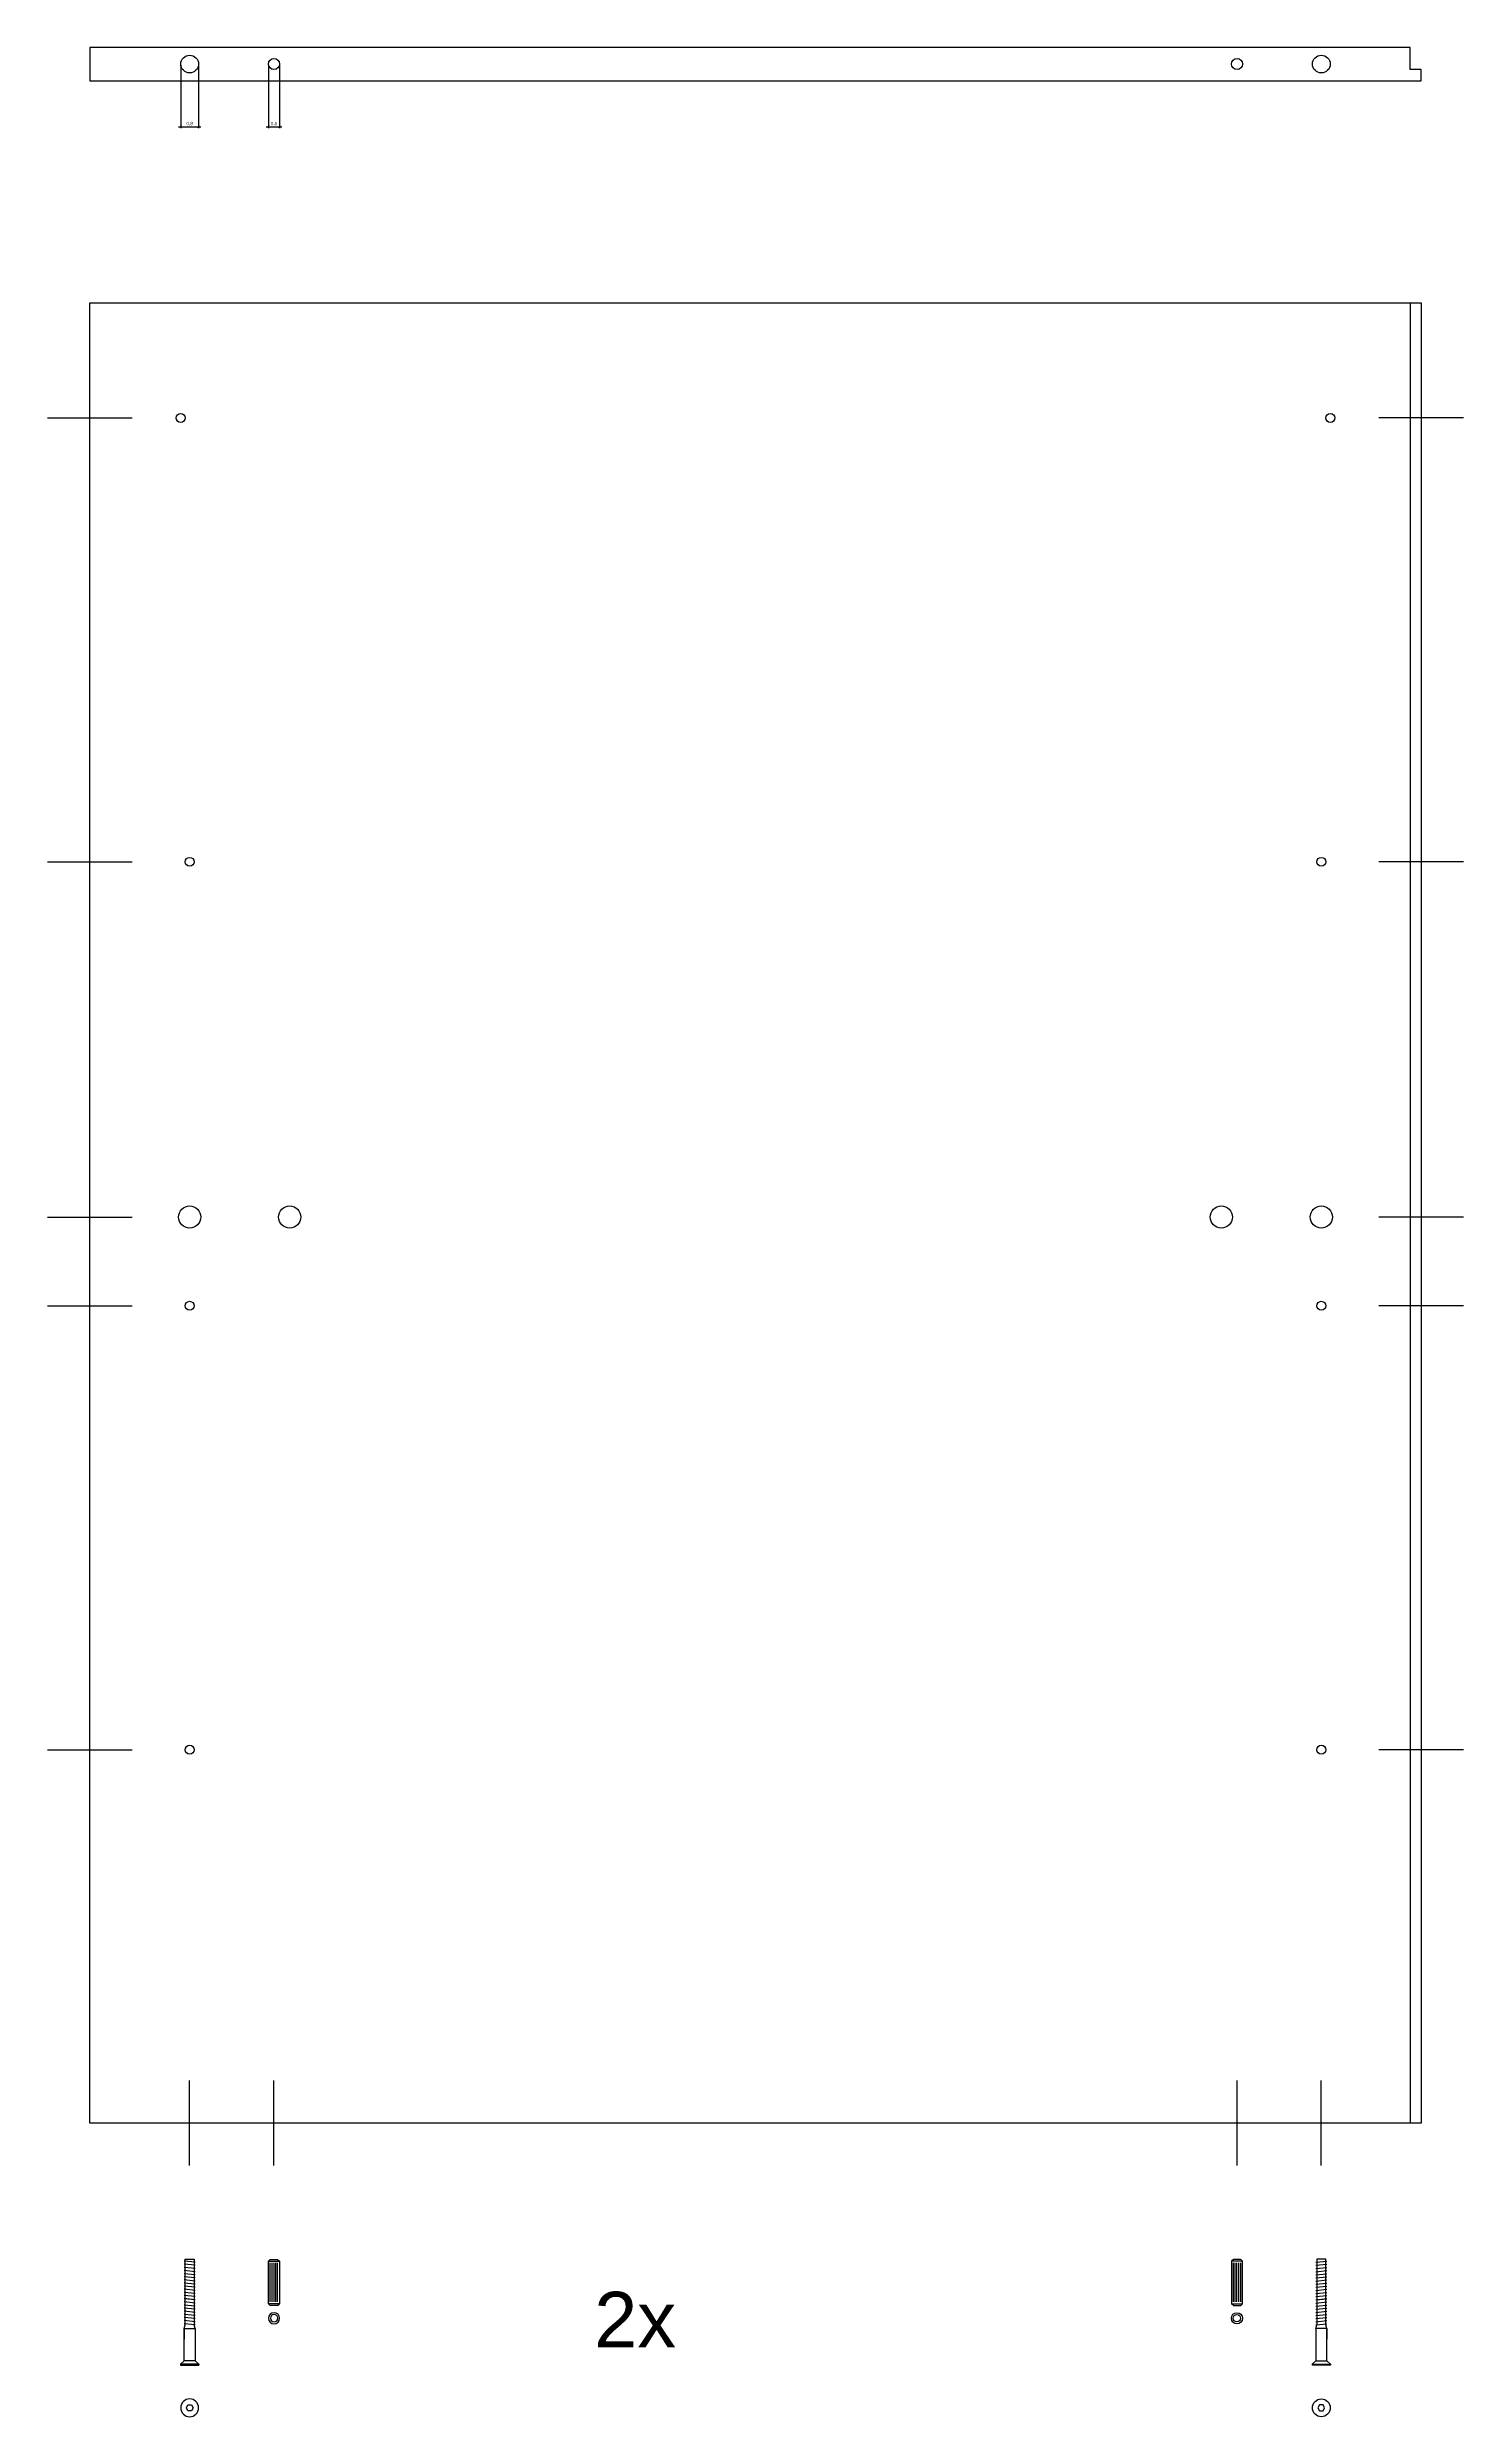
# Model space of a CAD drawing. Header units: centimetres. Extents: x 4 to 257, y 1 to 229.
# Drawn here: x 186 to 249.9, y 63.1 to 169.9 of the extents above; entities that cross this region are included whole.
import ezdxf

# ---------------------------------------------------------------- set-up
doc = ezdxf.new("R2010")
doc.units = ezdxf.units.CM
doc.styles.get("Standard").update_dxf_attribs({"font": 'arial.ttf'})
doc.dimstyles.new('1-1', dxfattribs={"dimtxt": 0.15, "dimasz": 0.1, "dimexe": 0.05, "dimexo": 0.05, "dimgap": 0.05, "dimtad": 1, "dimtxsty": 'Standard', "dimblk": 'ARCHTICK', "dimcen": 2.5, "dimdle": 0.1, "dimadec": 0, "dimazin": 0, "dimtfac": 1, "dimtmove": 0, "dimatfit": 3, "dimldrblk": 'ARCHTICK', "dimfxl": 1, "dimarcsym": 0})

# ---------------------------------------------------------------- blocks, each defined once
blk = doc.blocks.new('_ArchTick')
at = {"color": 0, "linetype": 'ByBlock', "const_width": 0.15}
blk.add_lwpolyline([(-0.5, -0.5), (0.5, 0.5)], dxfattribs=at)
blk = doc.blocks.new('*D13')
at = {"color": 0, "lineweight": -2, "transparency": 16777216}
for p, q in [((196, 169.05), (196, 166.22)), ((196.5, 169.05), (196.5, 166.22)), ((195.9, 166.27), (196.6, 166.27))]:
    blk.add_line(p, q, dxfattribs=at)
at = {"layer": 'Defpoints', "color": 0, "transparency": 16777216}
for p in [(196, 169.1), (196.5, 169.1), (196.5, 166.27)]:
    blk.add_point(p, dxfattribs=at)
at = {"color": 0, "lineweight": -2, "transparency": 16777216, "xscale": 0.1, "yscale": 0.1, "zscale": 0.1, "rotation": 180}
blk.add_blockref('_ArchTick', (196, 166.27), dxfattribs=at)
at = {"color": 0, "lineweight": -2, "transparency": 16777216, "xscale": 0.1, "yscale": 0.1, "zscale": 0.1}
blk.add_blockref('_ArchTick', (196.5, 166.27), dxfattribs=at)
at = {"color": 0, "transparency": 16777216, "insert": (196.25, 166.41), "char_height": 0.15, "attachment_point": 5}
blk.add_mtext('0,5', dxfattribs=at)
blk = doc.blocks.new('*D14')
at = {"color": 0, "lineweight": -2, "transparency": 16777216}
for p, q in [((192.05, 169.05), (192.05, 166.22)), ((192.85, 169.05), (192.85, 166.22)), ((191.95, 166.27), (192.95, 166.27))]:
    blk.add_line(p, q, dxfattribs=at)
at = {"layer": 'Defpoints', "color": 0, "transparency": 16777216}
for p in [(192.05, 169.1), (192.85, 169.1), (192.85, 166.27)]:
    blk.add_point(p, dxfattribs=at)
at = {"color": 0, "lineweight": -2, "transparency": 16777216, "xscale": 0.1, "yscale": 0.1, "zscale": 0.1, "rotation": 180}
blk.add_blockref('_ArchTick', (192.05, 166.27), dxfattribs=at)
at = {"color": 0, "lineweight": -2, "transparency": 16777216, "xscale": 0.1, "yscale": 0.1, "zscale": 0.1}
blk.add_blockref('_ArchTick', (192.85, 166.27), dxfattribs=at)
at = {"color": 0, "transparency": 16777216, "insert": (192.45, 166.41), "char_height": 0.15, "attachment_point": 5}
blk.add_mtext('0,8', dxfattribs=at)
blk = doc.blocks.new('drawer rail screw')
for p, q in [((-1.01, 4.77), (-0.19, 4.77)), ((-1.01, 4.73), (-1.01, 4.77)), ((-0.19, 4.73), (-1.01, 4.73)), ((-1.01, 4.73), (-0.85, 4.57)), ((-0.35, 4.57), (-0.85, 4.57)), ((-0.85, 4.57), (-0.85, 3.11)), ((-0.19, 4.73), (-0.35, 4.57)), ((-0.35, 3.11), (-0.35, 4.57)), ((-0.19, 4.73), (-0.19, 4.77)), ((-0.85, 3.11), (-0.85, 3.59)), ((-0.35, 3.11), (-0.35, 3.59)), ((-0.85, 3.11), (-0.8, 2.95)), ((-0.85, 3.11), (-0.35, 3.11)), ((-0.35, 2.95), (-0.85, 2.9)), ((-0.35, 2.81), (-0.85, 2.76)), ((-0.35, 2.67), (-0.85, 2.62)), ((-0.35, 2.53), (-0.85, 2.48)), ((-0.35, 2.39), (-0.85, 2.34)), ((-0.35, 2.25), (-0.85, 2.2)), ((-0.8, 2.95), (-0.8, 0)), ((-0.35, 3.11), (-0.4, 2.95)), ((-0.4, 0), (-0.4, 2.95)), ((-0.35, 2.11), (-0.85, 2.06)), ((-0.35, 2.11), (-0.85, 2.06)), ((-0.35, 1.97), (-0.85, 1.92)), ((-0.35, 1.97), (-0.85, 1.92)), ((-0.35, 1.83), (-0.85, 1.77)), ((-0.35, 1.83), (-0.85, 1.78)), ((-0.35, 1.68), (-0.85, 1.63)), ((-0.35, 1.68), (-0.85, 1.63)), ((-0.35, 1.54), (-0.85, 1.49)), ((-0.35, 1.4), (-0.85, 1.35)), ((-0.35, 1.26), (-0.85, 1.21)), ((-0.35, 1.12), (-0.85, 1.07)), ((-0.35, 0.98), (-0.85, 0.93)), ((-0.35, 0.84), (-0.85, 0.79)), ((-0.35, 0.7), (-0.85, 0.65)), ((-0.35, 0.56), (-0.85, 0.51)), ((-0.35, 0.42), (-0.85, 0.37)), ((-0.35, 0.27), (-0.85, 0.22)), ((-0.35, 0.13), (-0.85, 0.08)), ((-0.8, 0), (-0.4, 0))]:
    blk.add_line(p, q)
blk.add_lwpolyline([(-0.68, 6.82), (-0.75, 6.69), (-0.68, 6.55), (-0.52, 6.55), (-0.45, 6.69), (-0.52, 6.82)], close=True)
blk.add_circle((-0.6, 6.69), 0.4)
blk = doc.blocks.new('wood dowel')
for p, q in [((-0.88, 2.32), (-0.96, 2.24)), ((-0.46, 2.24), (-0.96, 2.24)), ((-0.96, 2.24), (-0.96, 0.32)), ((-0.55, 2.32), (-0.88, 2.32)), ((-0.88, 2.15), (-0.88, 0.4)), ((-0.8, 2.15), (-0.8, 0.4)), ((-0.71, 2.15), (-0.71, 0.4)), ((-0.63, 2.15), (-0.63, 0.4)), ((-0.55, 2.32), (-0.46, 2.24)), ((-0.55, 2.15), (-0.55, 0.4)), ((-0.46, 0.32), (-0.46, 2.24)), ((-0.96, 0.32), (-0.46, 0.32)), ((-0.88, 0.24), (-0.96, 0.32)), ((-0.88, 0.24), (-0.55, 0.24)), ((-0.55, 0.24), (-0.46, 0.32))]:
    blk.add_line(p, q)
for radius in [0.25, 0.167]:
    blk.add_circle((-0.71, 2.89), radius)

msp = doc.modelspace()

# ---------------------------------------------------------------- linework, layer by layer
for p, q in [((247.451, 169.854), (187.951, 169.854)), ((187.951, 169.854), (187.951, 168.354)), ((247.451, 168.854), (247.451, 169.854)), ((247.951, 168.854), (247.451, 168.854)), ((247.951, 168.354), (247.951, 168.854)), ((247.951, 168.354), (247.951, 168.854)), ((187.951, 168.354), (247.951, 168.354)), ((187.951, 158.35), (247.951, 158.35)), ((187.951, 76.35), (187.951, 158.35)), ((247.451, 158.35), (247.451, 76.35)), ((247.951, 158.35), (247.951, 76.35)), ((247.951, 76.35), (187.951, 76.35))]:
    msp.add_line(p, q)
at = {"color": 3}
for p, q in [((186.038, 153.162), (189.864, 153.162)), ((249.864, 153.162), (246.038, 153.162)), ((186.038, 133.162), (189.864, 133.162)), ((249.864, 133.162), (246.038, 133.162)), ((186.038, 117.164), (189.864, 117.164)), ((249.864, 117.164), (246.038, 117.164)), ((186.038, 113.162), (189.864, 113.162)), ((249.864, 113.162), (246.038, 113.162)), ((186.038, 93.162), (189.864, 93.162)), ((249.864, 93.162), (246.038, 93.162)), ((192.451, 74.437), (192.451, 78.263)), ((196.251, 74.437), (196.251, 78.263)), ((239.651, 74.437), (239.651, 78.263)), ((243.451, 74.437), (243.451, 78.263))]:
    msp.add_line(p, q, dxfattribs=at)
for centre, radius in [((192.451, 169.104), 0.4), ((196.251, 169.104), 0.25), ((239.651, 169.104), 0.25), ((243.451, 169.104), 0.4), ((192.046, 153.162), 0.2), ((243.856, 153.162), 0.2), ((192.451, 133.166), 0.2), ((243.451, 133.166), 0.2), ((192.451, 117.164), 0.5), ((196.962, 117.164), 0.5), ((238.941, 117.164), 0.5), ((243.451, 117.164), 0.5), ((192.451, 113.166), 0.2), ((243.451, 113.166), 0.2), ((192.451, 93.166), 0.2), ((243.451, 93.166), 0.2)]:
    msp.add_circle(centre, radius)

# ---------------------------------------------------------------- block references
at = {"xscale": -1, "rotation": 180}
for name, p in [('drawer rail screw', (193.052, 70.21)), ('wood dowel', (196.966, 70.446))]:
    msp.add_blockref(name, p, dxfattribs=at)
at = {"rotation": 180}
for name, p in [('wood dowel', (238.936, 70.446)), ('drawer rail screw', (242.851, 70.21))]:
    msp.add_blockref(name, p, dxfattribs=at)

# ---------------------------------------------------------------- texts
at = {"insert": (210.683, 68.744), "char_height": 2.5, "attachment_point": 1}
msp.add_mtext_dynamic_manual_height_columns('2x', width=22.2456, gutter_width=12.5, heights=[0], dxfattribs=at)

# ---------------------------------------------------------------- dimensions: what is measured, and where the dimension line sits
for base, p1, p2, picture, middle in [((192.851, 166.265), (192.051, 169.104), (192.851, 169.104), '*D14', (192.451, 166.405)), ((196.501, 166.265), (196.001, 169.104), (196.501, 169.104), '*D13', (196.251, 166.405))]:
    dim = msp.add_linear_dim(base=base, p1=p1, p2=p2, dimstyle='1-1')
    dim.commit()
    dim.dimension.update_dxf_attribs({"geometry": picture, "text_midpoint": middle})

doc.saveas('drawing.dxf')
